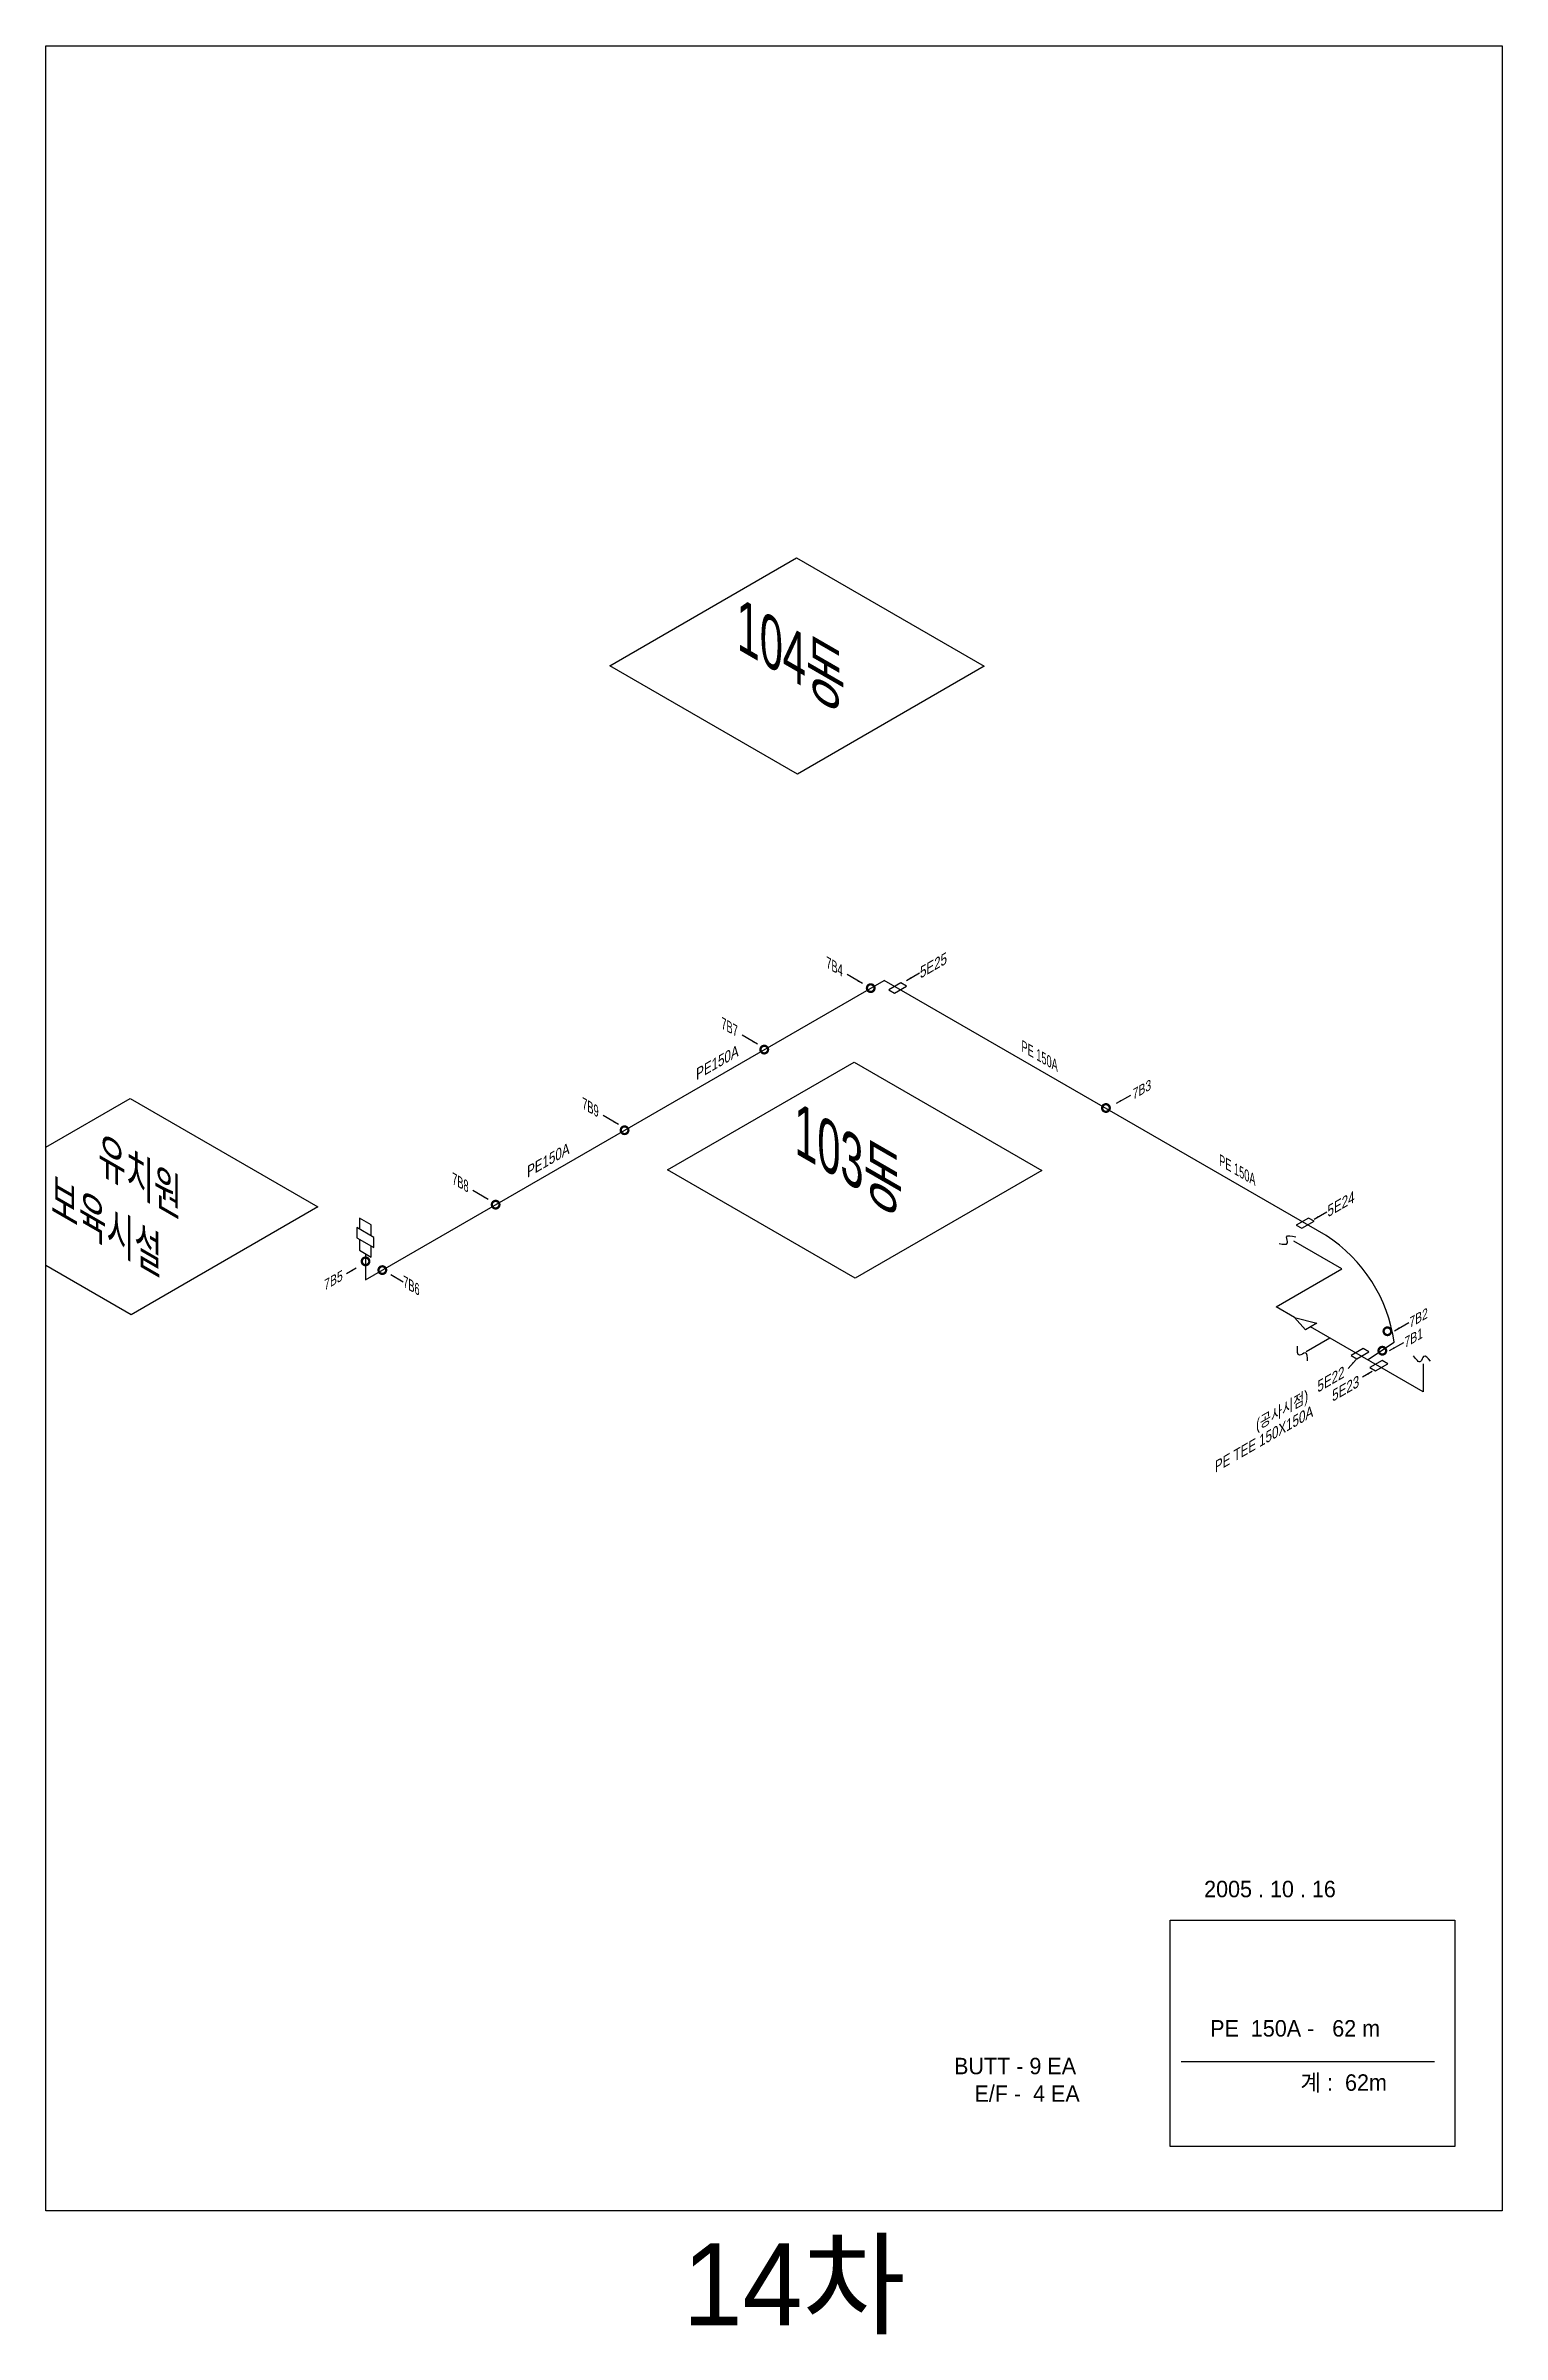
# Model space of a CAD drawing. Extents: x 207357 to 2790028, y 575219 to 1181204.
# Drawn here: x 2618565 to 2790028, y 575219 to 844648 of the extents above; entities that cross this region are included whole.
import ezdxf

# ---------------------------------------------------------------- set-up
doc = ezdxf.new("R2010")
doc.units = 0
doc.header["$LTSCALE"] = 100
doc.layers.get('0').update_dxf_attribs({"linetype": 'CONTINUOUS'})
for name, color, linetype in [('2차ABF', 4, 'CONTINUOUS'), ('ABF', 4, 'CONTINUOUS'), ('EF', 6, 'CONTINUOUS'), ('GAS', 1, 'CONTINUOUS'), ('GTEXT', 2, 'CONTINUOUS'), ('지시선', 50, 'CONTINUOUS')]:
    doc.layers.add(name, color=color, linetype=linetype)
doc.styles.get("Standard").update_dxf_attribs({"font": 'Dotum.ttf'})
doc.dimstyles.get("Standard").update_dxf_attribs({"dimtxt": 0.18, "dimasz": 0.18, "dimexe": 0.18, "dimexo": 0.0625, "dimgap": 0.09, "dimtad": 0, "dimtih": 1, "dimtoh": 1, "dimdec": 4, "dimzin": 0, "dimdsep": 46, "dimtxsty": 'Standard', "dimcen": 0.09, "dimadec": 0, "dimazin": 0, "dimtfac": 1, "dimtdec": 4, "dimtofl": 0, "dimtmove": 0, "dimatfit": 3, "dimfxl": 0, "dimtolj": 1, "dimtzin": 0, "dimarcsym": 0})

msp = doc.modelspace()

# ---------------------------------------------------------------- texts
at = {"layer": '2차ABF', "oblique": 30}
for s, p in [('7B3', (2746523, 720533)), ('7B5', (2651346, 698075)), ('7B2', (2779093, 693644)), ('7B1', (2778520, 691304))]:
    msp.add_text(s, height=1079.9, rotation=30, dxfattribs=at).set_placement(p)
at = {"layer": 'ABF', "oblique": 330, "width": 0.8}
for s, p in [('7B4', (2710453, 736118)), ('7B7', (2698103, 728987)), ('7B9', (2681722, 719530)), ('7B8', (2666409, 710689)), ('7B6', (2660644, 698543))]:
    msp.add_text(s, height=1196.2, rotation=330, dxfattribs=at).set_placement(p)
at = {"layer": 'EF', "oblique": 30}
for s, p in [('5E25', (2721490, 734797)), ('5E24', (2769463, 706696)), (' 5E22', (2767901, 685834)), (' 5E23 ', (2769639, 684756))]:
    msp.add_text(s, height=1199.9, rotation=30, dxfattribs=at).set_placement(p)
at = {"layer": 'GTEXT', "oblique": 330, "width": 0.8}
for s, height, p in [('104동', 5382.9, (2699915, 773672)), ('PE 150A', 1196.2, (2733427, 726280)), ('103동', 5382.9, (2706692, 714319)), ('유치원', 3768, (2624735, 712285)), ('PE 150A', 1196.2, (2756704, 712841)), ('보육시설', 3768, (2619162, 707369))]:
    msp.add_text(s, height=height, rotation=330, dxfattribs=at).set_placement(p)
at = {"layer": 'GTEXT', "oblique": 30}
for s, height, p in [('PE150A', 1199.9, (2695139, 722843)), ('PE150A', 1199.9, (2675235, 711351)), ('PE TEE 150X150A', 1199.89, (2756204, 676616)), ('(공사시점)', 1199.9, (2761054, 681558))]:
    msp.add_text(s, height=height, rotation=30, dxfattribs=at).set_placement(p)
at = {"layer": '지시선'}
for s, height, p in [('2005 . 10 . 16', 1937.86, (2754932, 626666)), ('PE  150A -   62 m', 1937.86, (2755642, 610265)), ('BUTT - 9 EA', 1937.86, (2725495, 605826)), ('E/F -  4 EA', 1937.86, (2727894, 602583)), ('계 :  62m', 1937.9, (2766269, 603882)), ('14차', 9689.3, (2693560, 576250))]:
    msp.add_text(s, height=height, dxfattribs=at).set_placement(p)

# ---------------------------------------------------------------- blocks, each defined once
blk = doc.blocks.new('E')
at = {"layer": 'EF'}
for p, q in [((266, 588), (-1165, -238)), ((-508, -618), (924, 208)), ((924, 208), (266, 588)), ((-1165, -238), (-508, -618))]:
    blk.add_line(p, q, dxfattribs=at)

# ---------------------------------------------------------------- linework, layer by layer
for p, q in [((2684975, 771659), (2706951, 784347)), ((2706951, 784347), (2729040, 771594)), ((2707064, 758906), (2684975, 771659)), ((2729040, 771594), (2707064, 758906)), ((2691753, 712306), (2713729, 724994)), ((2713729, 724994), (2735818, 712241)), ((2618565, 714964), (2628490, 720694)), ((2628490, 720694), (2650578, 707941)), ((2713841, 699553), (2691753, 712306)), ((2735818, 712241), (2713841, 699553)), ((2650578, 707941), (2628602, 695253)), ((2628602, 695253), (2618565, 701048))]:
    msp.add_line(p, q)
at = {"layer": 'ABF', "const_width": 271}
for points in [[(2715239, 733702, -1), (2716131, 733702, -1)], [(2702704, 726465, -1), (2703596, 726465, -1)], [(2742927, 719587, -1), (2743818, 719587, -1)], [(2686259, 716970, -1), (2687151, 716970, -1)], [(2671080, 708206, -1), (2671971, 708206, -1)], [(2655764, 701534, -1), (2656656, 701534, -1)], [(2657740, 700505, -1), (2658631, 700505, -1)], [(2776064, 693303, -1), (2776956, 693303, -1)], [(2775469, 691012, -1), (2776360, 691012, -1)]]:
    msp.add_lwpolyline(points, format="xyb", close=True, dxfattribs=at)
at = {"layer": 'GAS'}
for p, q in [((2656192, 699359), (2717255, 734614)), ((2769299, 704566), (2717255, 734614)), ((2771164, 700645), (2765494, 703919)), ((2656192, 702433), (2656192, 699359)), ((2763400, 696163), (2771164, 700645)), ((2765567, 694912), (2763400, 696163)), ((2769732, 692507), (2766933, 690891)), ((2780732, 686156), (2767452, 693824)), ((2774165, 689948), (2777303, 692033)), ((2780732, 689471), (2780732, 686156))]:
    msp.add_line(p, q, dxfattribs=at)
msp.add_arc((2759573, 689532), 17905, 8.02845, 57.09949, dxfattribs=at)
at = {"layer": 'GTEXT'}
for p, q in [((2655495, 706628), (2655495, 705330)), ((2656890, 705823), (2655495, 706628)), ((2657198, 704347), (2655190, 705506)), ((2655190, 705506), (2655190, 704310)), ((2655190, 704310), (2657198, 703151)), ((2655495, 704134), (2655495, 702836)), ((2656890, 704524), (2656890, 705823)), ((2656890, 702030), (2656890, 703329)), ((2657198, 703151), (2657198, 704347)), ((2655495, 702836), (2656890, 702030)), ((2765567, 694912), (2766865, 693484)), ((2765567, 694912), (2768201, 694256)), ((2768201, 694256), (2766865, 693484)), ((2752245, 607315), (2782067, 607315))]:
    msp.add_line(p, q, dxfattribs=at)
for points in [[(2790028, 844648), (2790028, 589752), (2618565, 589752), (2618565, 844648)], [(2750945, 623986), (2784461, 623986), (2784461, 597329), (2750945, 597329)]]:
    msp.add_lwpolyline(points, close=True, dxfattribs=at)
for points in [[(2763763, 703623), (2764753, 703701), (2764642, 704393), (2765732, 704411)], [(2767116, 689804), (2766821, 690752), (2766171, 690490), (2765911, 691549)], [(2781592, 689788), (2780772, 690348), (2780425, 689739), (2779564, 690407)]]:
    msp.add_spline(points, degree=3, dxfattribs=at)

# ---------------------------------------------------------------- block references
at = {"layer": 'GAS'}
for p in [(2718973, 733740), (2766951, 706040), (2773404, 690687), (2775617, 689274)]:
    msp.add_blockref('E', p, dxfattribs=at)

msp.set_redraw_order([(e.dxf.handle, doc.entitydb.next_handle()) for e in msp.query("TEXT MTEXT ATTDEF DIMENSION ARC_DIMENSION")])  # texts and dimensions are drawn at this point

# ---------------------------------------------------------------- leaders
at = {"layer": 'GAS', "color": 2}
for points in [[(2714709, 734246), (2712898, 735292)], [(2702359, 727116), (2700548, 728161)], [(2744622, 720151), (2746288, 721113)], [(2685979, 717659), (2684168, 718704)], [(2670665, 708817), (2668854, 709863)], [(2655113, 700741), (2653970, 700081)], [(2659173, 699978), (2660645, 699128)], [(2777347, 693366), (2779014, 694328)], [(2772835, 689982), (2771879, 688927)], [(2776774, 691026), (2778441, 691988)], [(2774728, 688564), (2773585, 687904)]]:
    msp.add_leader(points, dimstyle='Standard', override={"dimtxt": 2.5, "dimasz": 600, "dimexe": 1.25, "dimexo": 0.625, "dimgap": 0.625, "dimtad": 1, "dimtih": 0, "dimtoh": 0, "dimzin": 8, "dimcen": 2.5, "dimclrd": 2, "dimclre": 2, "dimtofl": 1}, dxfattribs=at)
at = {"layer": 'GAS'}
for points in [[(2719906, 734608), (2721422, 735483)], [(2767880, 706507), (2769395, 707382)]]:
    msp.add_leader(points, dimstyle='Standard', override={"dimtxt": 2.5, "dimasz": 600, "dimexe": 1.25, "dimexo": 0.625, "dimgap": 0.625, "dimtih": 0, "dimtoh": 0, "dimzin": 8, "dimlunit": 6, "dimcen": 2.5, "dimclrd": 2, "dimclre": 2, "dimtofl": 1}, dxfattribs=at)

doc.saveas('drawing.dxf')
